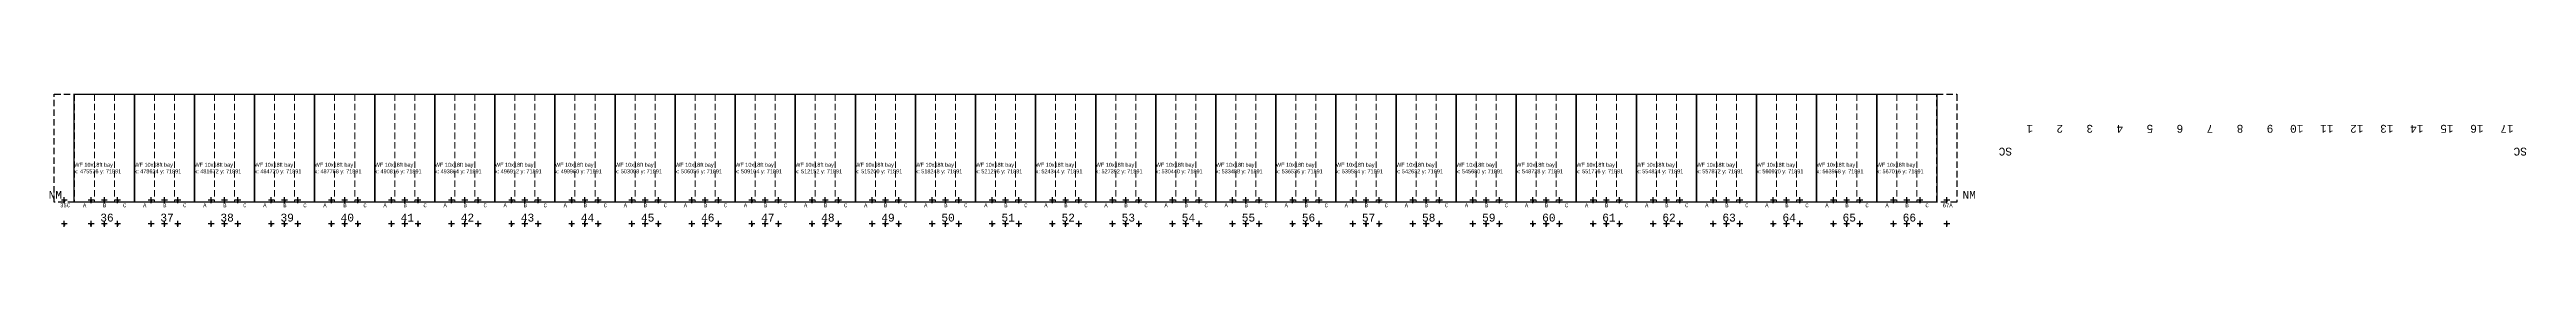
# Model space of a CAD drawing. Header units: millimetres. Extents: x 308165 to 657535, y 5096 to 173229.
# Drawn here: x 474319 to 599980, y 70642 to 77378 of the extents above; entities that cross this region are included whole.
import ezdxf

# ---------------------------------------------------------------- set-up
doc = ezdxf.new("R2010")
doc.units = ezdxf.units.MM
doc.linetypes.add('DASHED', pattern=[0.75, 0.5, -0.25])
doc.layers.add('Bin location transponder', color=250, linetype='Continuous')
doc.layers.add('WF_numbers', color=6, linetype='Continuous')
for name, color, linetype, lineweight in [('WF buffer', 1, 'DASHED', 30), ('WF transponder', 3, 'Continuous', 30), ('WF_bay', 5, 'Continuous', 30), ('WF_sketch_stock_areas', 30, 'Continuous', 30)]:
    doc.layers.add(name, color=color, linetype=linetype, lineweight=lineweight)
doc.styles.get("Standard").update_dxf_attribs({"font": 'arial.ttf'})
doc.styles.add('WF_txt', font='consola.ttf')

# ---------------------------------------------------------------- blocks, each defined once
blk = doc.blocks.new('Bin location transponder')
at = {"layer": 'Bin location transponder', "color": 3, "lineweight": 30}
for p, q in [((-600, 0), (600, 0)), ((-150, 300), (150, 300)), ((0, 600), (0, -600))]:
    blk.add_line(p, q, dxfattribs=at)
blk = doc.blocks.new('WF 10x18ft bay')
at = {"layer": 'WF_bay', "linetype": 'DASHED', "lineweight": 5, "ltscale": 650}
for p, q in [((1016, 5486), (1016, 0)), ((2032, 5486), (2032, 0))]:
    blk.add_line(p, q, dxfattribs=at)
at = {"layer": 'WF_bay'}
blk.add_lwpolyline([(0, 5486), (3048, 5486), (3048, 0), (0, 0)], close=True, dxfattribs=at)
at = {"layer": 'WF transponder', "xscale": 0.25, "yscale": 0.25, "zscale": 0.25, "rotation": 180.0000000062352}
for p in [(850, 100), (1524, 100), (2198, 100), (850, -1100), (1524, -1100), (2198, -1100)]:
    blk.add_blockref('Bin location transponder', p, dxfattribs=at)
at = {"layer": 'WF_numbers', "linetype": 'DASHED', "char_height": 200, "attachment_point": 1, "rotation": 0, "style": 'WF_txt'}
for s, insert in [('A', (439, -62, -723)), ('B', (1455, -62, -723)), ('C', (2471, -62, -723))]:
    blk.add_mtext_dynamic_manual_height_columns(s, width=423.53, gutter_width=2118, heights=[0], dxfattribs=dict(at, insert=insert))
blk = doc.blocks.new('WF 40x216in buffer')
at = {"layer": 'WF buffer', "ltscale": 650}
blk.add_lwpolyline([(0, 5486), (1016, 5486), (1016, 0), (0, 0)], close=True, dxfattribs=at)
at = {"layer": 'WF transponder', "xscale": 0.25, "yscale": 0.25, "zscale": 0.25, "rotation": 180.0000000062352}
for p in [(508, 100), (508, -1100)]:
    blk.add_blockref('Bin location transponder', p, dxfattribs=at)

msp = doc.modelspace()

# ---------------------------------------------------------------- block references
at = {"layer": 'WF_sketch_stock_areas'}
for name, p in [('WF 40x216in buffer', (474560, 71892, -162219)), ('WF 10x18ft bay', (475576, 71892, -162219)), ('WF 10x18ft bay', (478624, 71892, -162219)), ('WF 10x18ft bay', (481672, 71892, -162219)), ('WF 10x18ft bay', (484720, 71892, -162219)), ('WF 10x18ft bay', (487768, 71892, -162219)), ('WF 10x18ft bay', (490816, 71892, -162219)), ('WF 10x18ft bay', (493864, 71892, -162219)), ('WF 10x18ft bay', (496912, 71892, -162219)), ('WF 10x18ft bay', (499960, 71892, -162219)), ('WF 10x18ft bay', (503008, 71892, -162219)), ('WF 10x18ft bay', (506056, 71892, -162219)), ('WF 10x18ft bay', (509104, 71892, -162219)), ('WF 10x18ft bay', (512152, 71892, -162219)), ('WF 10x18ft bay', (515200, 71892, -162219)), ('WF 10x18ft bay', (518248, 71892, -162219)), ('WF 10x18ft bay', (521296, 71892, -162219)), ('WF 10x18ft bay', (524344, 71892, -162219)), ('WF 10x18ft bay', (527392, 71892, -162219)), ('WF 10x18ft bay', (530440, 71892, -162219)), ('WF 10x18ft bay', (533488, 71892, -162219)), ('WF 10x18ft bay', (536536, 71892, -162219)), ('WF 10x18ft bay', (539584, 71892, -162219)), ('WF 10x18ft bay', (542632, 71892, -162219)), ('WF 10x18ft bay', (545680, 71892, -162219)), ('WF 10x18ft bay', (548728, 71892, -162219)), ('WF 10x18ft bay', (551776, 71892, -162219)), ('WF 10x18ft bay', (554824, 71892, -162219)), ('WF 10x18ft bay', (557872, 71892, -162219)), ('WF 10x18ft bay', (560920, 71892, -162219)), ('WF 10x18ft bay', (563968, 71892, -162219)), ('WF 10x18ft bay', (567016, 71892, -162219)), ('WF 40x216in buffer', (570064, 71892, -162219))]:
    msp.add_blockref(name, p, dxfattribs=at)

# ---------------------------------------------------------------- texts
at = {"char_height": 200, "attachment_point": 1}
for s, insert in [('WF 10x18ft bay\\Px: 475576 y: 71891', (475576, 73892)), ('WF 10x18ft bay\\Px: 478624 y: 71891', (478624, 73892)), ('WF 10x18ft bay\\Px: 481672 y: 71891', (481672, 73892)), ('WF 10x18ft bay\\Px: 484720 y: 71891', (484720, 73892)), ('WF 10x18ft bay\\Px: 487768 y: 71891', (487768, 73892)), ('WF 10x18ft bay\\Px: 490816 y: 71891', (490816, 73892)), ('WF 10x18ft bay\\Px: 493864 y: 71891', (493864, 73892)), ('WF 10x18ft bay\\Px: 496912 y: 71891', (496912, 73892)), ('WF 10x18ft bay\\Px: 499960 y: 71891', (499960, 73892)), ('WF 10x18ft bay\\Px: 503008 y: 71891', (503008, 73892)), ('WF 10x18ft bay\\Px: 506056 y: 71891', (506056, 73892)), ('WF 10x18ft bay\\Px: 509104 y: 71891', (509104, 73892)), ('WF 10x18ft bay\\Px: 512152 y: 71891', (512152, 73892)), ('WF 10x18ft bay\\Px: 515200 y: 71891', (515200, 73892)), ('WF 10x18ft bay\\Px: 518248 y: 71891', (518248, 73892)), ('WF 10x18ft bay\\Px: 521296 y: 71891', (521296, 73892)), ('WF 10x18ft bay\\Px: 524344 y: 71891', (524344, 73892)), ('WF 10x18ft bay\\Px: 527392 y: 71891', (527392, 73892)), ('WF 10x18ft bay\\Px: 530440 y: 71891', (530440, 73892)), ('WF 10x18ft bay\\Px: 533488 y: 71891', (533488, 73892)), ('WF 10x18ft bay\\Px: 536536 y: 71891', (536536, 73892)), ('WF 10x18ft bay\\Px: 539584 y: 71891', (539584, 73892)), ('WF 10x18ft bay\\Px: 542632 y: 71891', (542632, 73892)), ('WF 10x18ft bay\\Px: 545680 y: 71891', (545680, 73892)), ('WF 10x18ft bay\\Px: 548728 y: 71891', (548728, 73892)), ('WF 10x18ft bay\\Px: 551776 y: 71891', (551776, 73892)), ('WF 10x18ft bay\\Px: 554824 y: 71891', (554824, 73892)), ('WF 10x18ft bay\\Px: 557872 y: 71891', (557872, 73892)), ('WF 10x18ft bay\\Px: 560920 y: 71891', (560920, 73892)), ('WF 10x18ft bay\\Px: 563968 y: 71891', (563968, 73892)), ('WF 10x18ft bay\\Px: 567016 y: 71891', (567016, 73892))]:
    msp.add_mtext(s, dxfattribs=dict(at, insert=insert))
at = {"layer": 'WF_numbers', "linetype": 'DASHED', "attachment_point": 1, "style": 'WF_txt'}
for s, insert, char_height, rotation in [('1', (574947, 75424), 400, 180), ('2', (576471, 75424), 400, 180), ('3', (577995, 75424), 400, 180), ('4', (579519, 75424), 400, 180), ('5', (581043, 75424), 400, 180), ('6', (582567, 75424), 400, 180), ('7', (584091, 75424), 400, 180), ('8', (585615, 75424), 400, 180), ('9', (587139, 75424), 400, 180), ('10', (588663, 75424), 400, 180), ('11', (590187, 75424), 400, 180), ('12', (591711, 75424), 400, 180), ('13', (593235, 75424), 400, 180), ('14', (594759, 75424), 400, 180), ('15', (596283, 75424), 400, 180), ('16', (597807, 75424), 400, 180), ('17', (599331, 75424), 400, 180), ('SC', (573882, 74263, -162219), 400, 180), ('SC', (600001, 74263, -162219), 400, 180), ('35C', (474855, 71830, -162943), 200, 0), ('67A', (570359, 71830, -162943), 200, 0)]:
    msp.add_mtext_dynamic_manual_height_columns(s, width=423.53, gutter_width=2118, heights=[0], dxfattribs=dict(at, insert=insert, char_height=char_height, rotation=rotation))
at = {"layer": 'WF_numbers', "linetype": 'DASHED', "char_height": 400, "attachment_point": 1, "style": 'WF_txt'}
for s, insert in [('NM', (474274, 72464, -324439)), ('NM', (571366, 72464, -486658)), ('36', (476893, 71304, -162219)), ('37', (479941, 71304, -162219)), ('38', (482989, 71304, -162219)), ('39', (486037, 71304, -162219)), ('40', (489085, 71304, -162219)), ('41', (492133, 71304, -162219)), ('42', (495181, 71304, -162219)), ('43', (498229, 71304, -162219)), ('44', (501277, 71304, -162219)), ('45', (504325, 71304, -162219)), ('46', (507373, 71304, -162219)), ('47', (510421, 71304, -162219)), ('48', (513469, 71304, -162219)), ('49', (516517, 71304, -162219)), ('50', (519565, 71304, -162219)), ('51', (522613, 71304, -162219)), ('52', (525661, 71304, -162219)), ('53', (528709, 71304, -162219)), ('54', (531757, 71304, -162219)), ('55', (534805, 71304, -162219)), ('56', (537853, 71304, -162219)), ('57', (540901, 71304, -162219)), ('58', (543949, 71304, -162219)), ('59', (546997, 71304, -162219)), ('60', (550045, 71304, -162219)), ('61', (553093, 71304, -162219)), ('62', (556141, 71304, -162219)), ('63', (559189, 71304, -162219)), ('64', (562237, 71304, -162219)), ('65', (565285, 71304, -162219)), ('66', (568333, 71304, -162219))]:
    msp.add_mtext_dynamic_manual_height_columns(s, width=423.53, gutter_width=2118, heights=[0], dxfattribs=dict(at, insert=insert))

doc.saveas('drawing.dxf')
